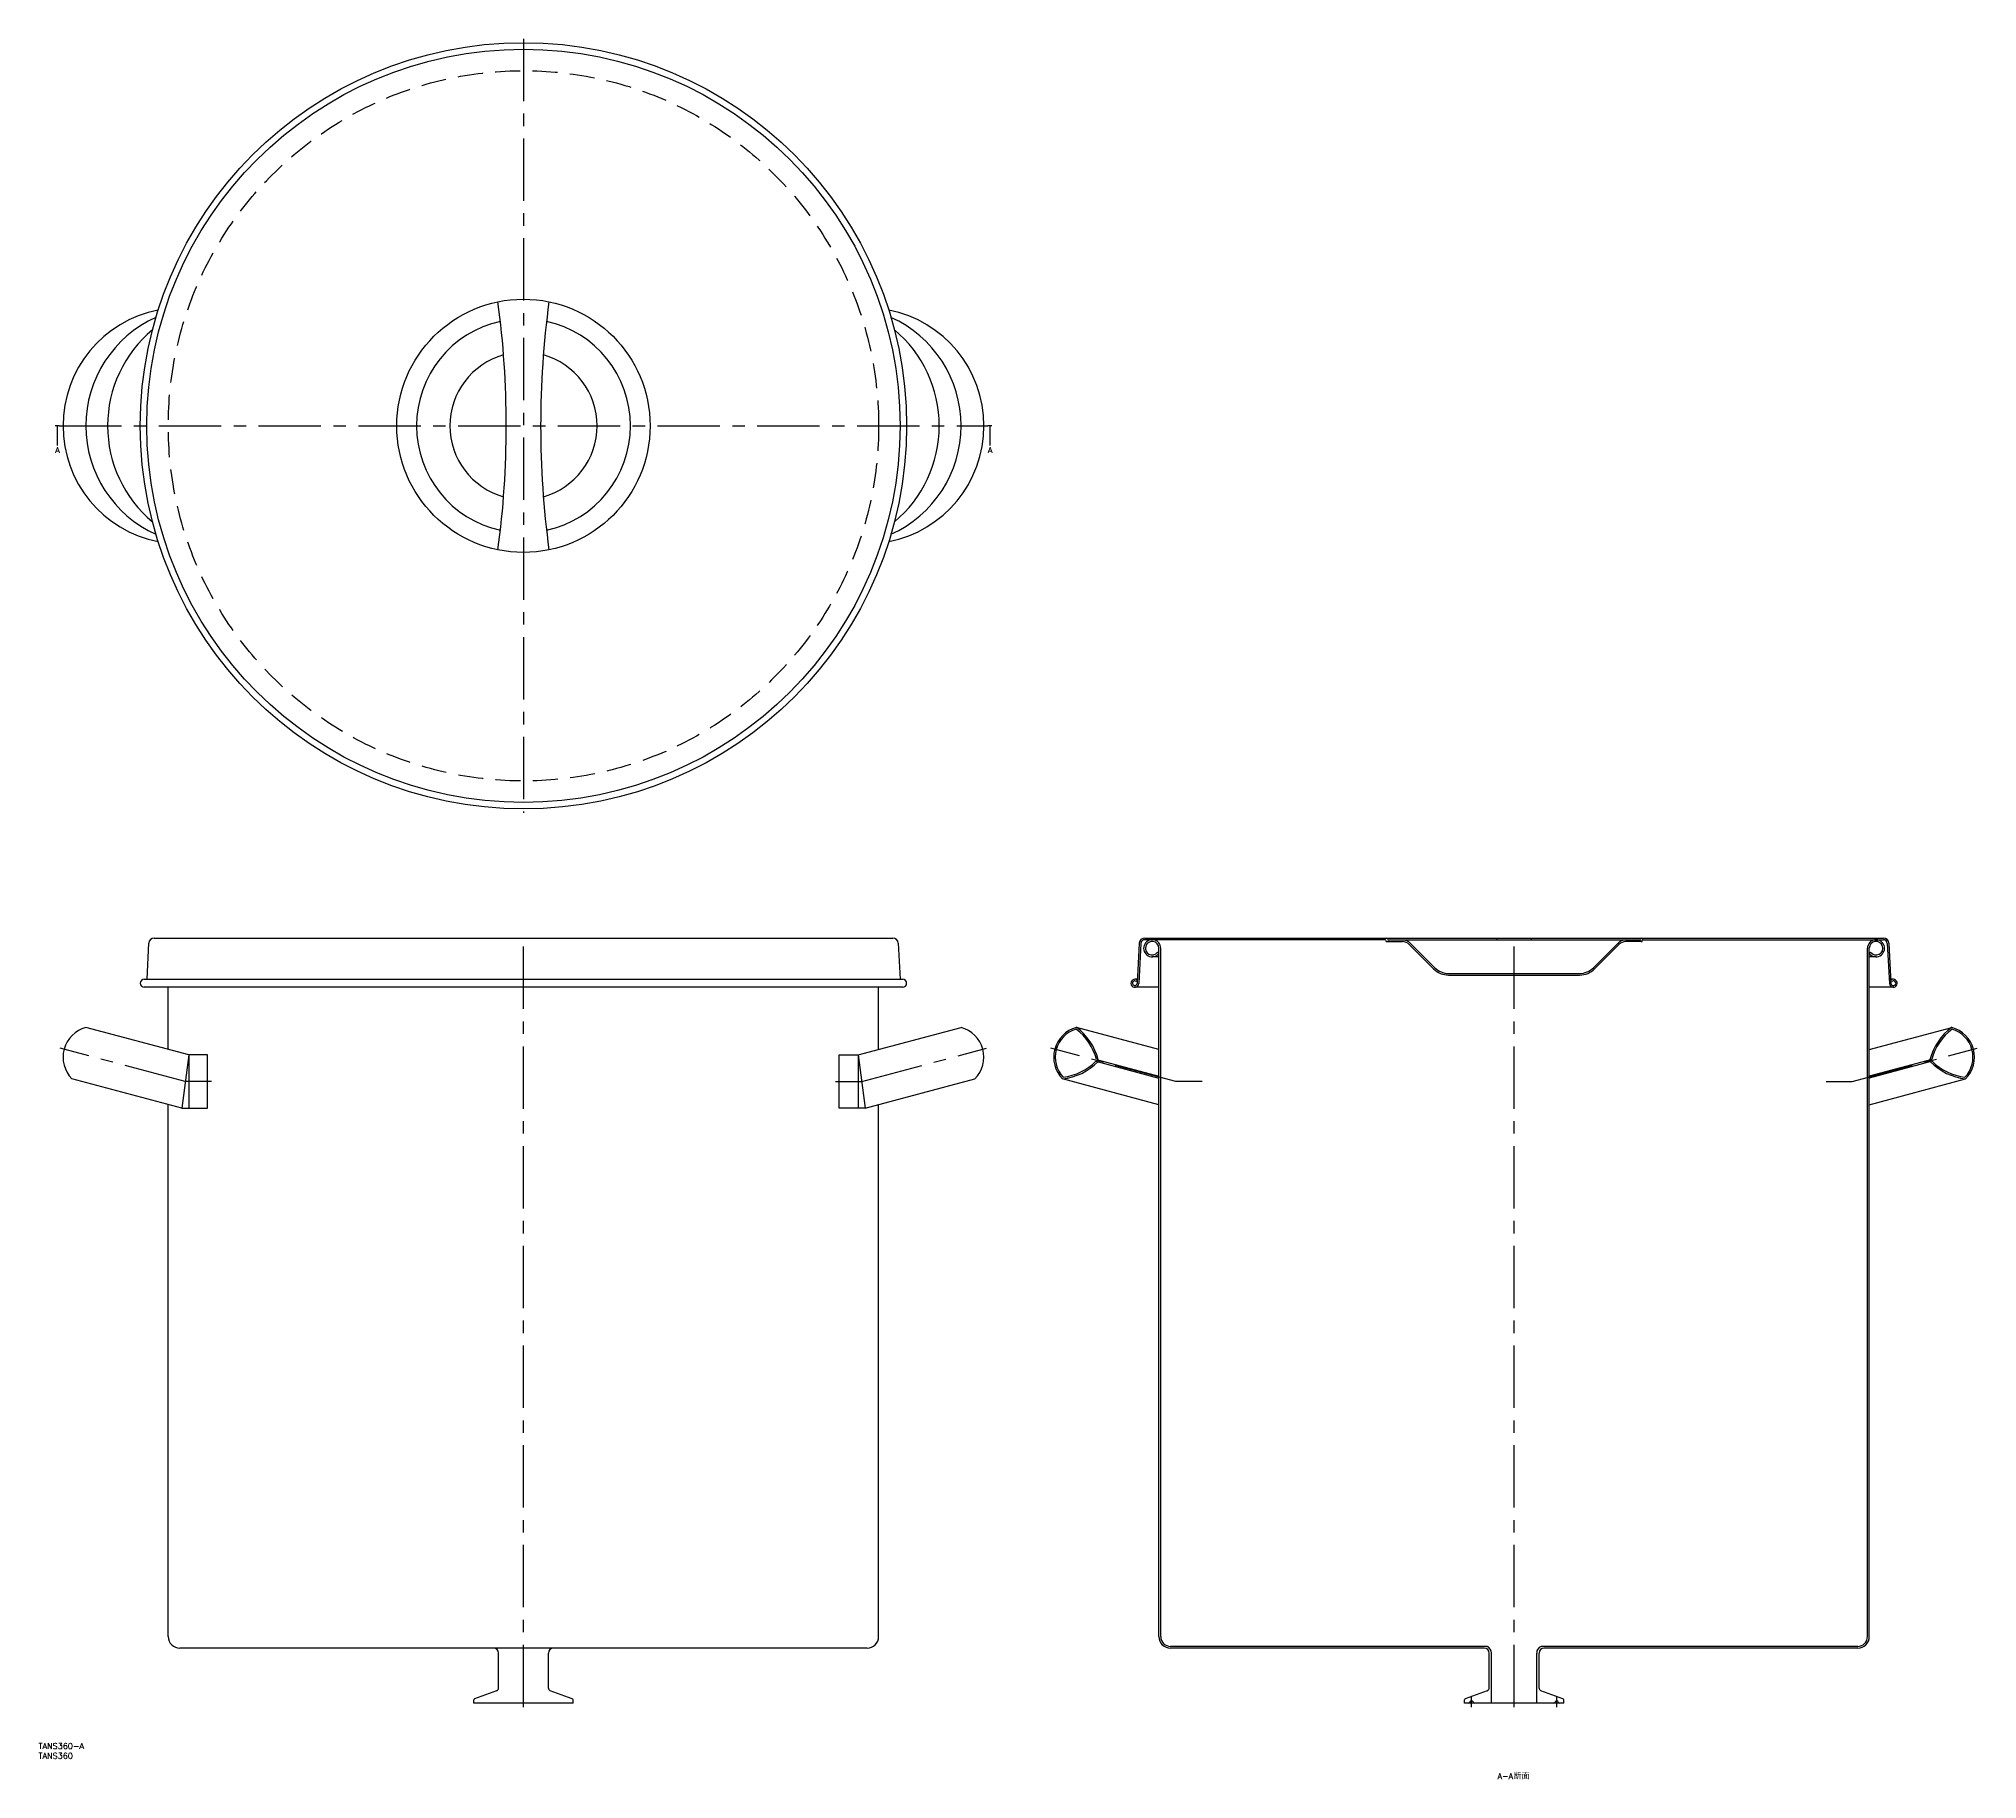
# Model space of a CAD drawing. Extents: x -247 to 740, y -689 to 197.
import ezdxf

# ---------------------------------------------------------------- set-up
doc = ezdxf.new("R2010")
doc.units = 0
doc.linetypes.add('CENTER', pattern=[50.8, 31.75, -6.35, 6.35, -6.35])
doc.linetypes.add('DASHED', pattern=[19.05, 12.7, -6.35])
doc.layers.get('0').update_dxf_attribs({"linetype": 'CONTINUOUS'})
doc.layers.add('CENTER', color=1, linetype='CONTINUOUS')
doc.styles.get("Standard").update_dxf_attribs({"font": 'txt.shx', "height": 3, "bigfont": 'bigfont.shx'})

msp = doc.modelspace()

# ---------------------------------------------------------------- linework, layer by layer
at = {"color": 7, "linetype": 'CONTINUOUS'}
for p, q in [((-190.9, -263.6), (-191.86, -281.95)), ((-188.1, -260.95), (188.1, -260.95)), ((190.9, -263.6), (191.86, -281.95)), ((313.67, -263.6), (312.6, -284.06)), ((314.47, -263.64), (313.39, -284.11)), ((316.46, -260.95), (692.67, -260.95)), ((438.77, -261.75), (316.46, -261.75)), ((323.67, -616.75), (323.67, -266.1)), ((324.57, -616.75), (324.57, -266.1)), ((439.77, -262.75), (447.66, -262.75)), ((568.57, -261.95), (440.57, -261.95)), ((451.2, -264.21), (463.57, -276.58)), ((451.77, -263.65), (464.14, -276.02)), ((495.82, -260.95), (495.82, -261.95)), ((513.32, -260.95), (513.32, -261.95)), ((557.37, -263.65), (545, -276.02)), ((557.93, -264.21), (545.56, -276.58)), ((569.37, -262.75), (561.47, -262.75)), ((570.37, -261.75), (692.67, -261.75)), ((684.57, -616.75), (684.57, -266.1)), ((685.47, -616.75), (685.47, -266.1)), ((694.67, -263.64), (695.74, -284.11)), ((695.47, -263.6), (696.54, -284.06)), ((323.67, -270.45), (320.22, -270.45)), ((323.67, -268.75), (322.95, -268.2)), ((685.47, -268.75), (686.18, -268.2)), ((688.92, -270.45), (685.47, -270.45)), ((-193.17, -281.95), (193.17, -281.95)), ((193.17, -285.95), (-193.17, -285.95)), ((-180.9, -317.67), (-180.9, -285.95)), ((180.9, -317.67), (180.9, -285.95)), ((312.71, -281.95), (311.4, -281.95)), ((323.67, -285.95), (311.4, -285.95)), ((312.17, -283.02), (312.68, -282.41)), ((471.21, -278.95), (537.92, -278.95)), ((471.21, -279.75), (537.92, -279.75)), ((697.73, -285.95), (685.47, -285.95)), ((697.73, -281.95), (696.43, -281.95)), ((696.96, -283.02), (696.45, -282.41)), ((-170.48, -320.46), (-222.91, -306.41)), ((170.48, -320.46), (222.91, -306.41)), ((323.67, -317.67), (281.66, -306.41)), ((685.47, -317.67), (727.48, -306.41)), ((-170.48, -320.46), (-174.06, -347.66)), ((-160.88, -320.46), (-170.48, -320.46)), ((-170.48, -320.46), (-170.48, -347.66)), ((-160.88, -347.66), (-160.88, -320.46)), ((160.88, -347.66), (160.88, -320.46)), ((160.88, -320.46), (170.48, -320.46)), ((170.48, -320.46), (170.48, -347.66)), ((170.48, -320.46), (174.06, -347.66)), ((291.61, -323.67), (323.67, -332.26)), ((291.87, -322.71), (323.67, -331.23)), ((717.27, -322.71), (685.47, -331.23)), ((717.53, -323.67), (685.47, -332.26)), ((-174.06, -347.66), (-229.95, -332.68)), ((174.06, -347.66), (229.95, -332.68)), ((323.67, -345.83), (274.62, -332.68)), ((685.47, -345.83), (734.52, -332.68)), ((-180.9, -616.75), (-180.9, -345.83)), ((-174.06, -347.66), (-160.88, -347.66)), ((174.06, -347.66), (160.88, -347.66)), ((180.9, -616.75), (180.9, -345.83)), ((490.83, -621.75), (329.57, -621.75)), ((679.57, -621.75), (518.31, -621.75)), ((175, -622.65), (-175, -622.65)), ((-12.7, -642.95), (-12.7, -625.15)), ((-12.7, -642.95), (-12.7, -625.15)), ((12.7, -642.95), (12.7, -625.15)), ((12.7, -642.95), (12.7, -625.15)), ((489.37, -622.65), (329.57, -622.65)), ((491.87, -642.95), (491.87, -625.15)), ((491.87, -642.95), (491.87, -625.15)), ((493.07, -650.65), (493.07, -625.15)), ((516.07, -650.65), (516.07, -625.15)), ((517.27, -642.95), (517.27, -625.15)), ((517.27, -642.95), (517.27, -625.15)), ((679.57, -622.65), (519.77, -622.65)), ((-25.25, -650.65), (-25.25, -648.96)), ((25.25, -650.65), (-25.25, -650.65)), ((-13.67, -644.34), (-24.86, -648.41)), ((24.86, -648.41), (13.67, -644.34)), ((25.25, -650.65), (25.25, -648.96)), ((479.32, -650.65), (479.32, -648.96)), ((529.82, -650.65), (479.32, -650.65)), ((490.9, -644.34), (479.7, -648.41)), ((482.05, -650.01), (481.94, -650.29)), ((483.68, -650.01), (483.8, -650.29)), ((529.43, -648.41), (518.23, -644.34)), ((525.46, -649.99), (525.34, -650.29)), ((527.07, -649.99), (527.2, -650.29)), ((529.82, -650.65), (529.82, -648.96))]:
    msp.add_line(p, q, dxfattribs=at)
at = {"color": 7}
for points in [[(-237.5, 0, 0), (-237.5, -9.99, 0)], [(237.5, 0, 0), (237.5, -9.99, 0)]]:
    msp.add_polyline3d(points, dxfattribs=at)
at = {"color": 7, "linetype": 'CONTINUOUS'}
for radius in [195.17, 191.86, 64.5]:
    msp.add_circle((0, 0), radius, dxfattribs=at)
at = {"color": 3, "linetype": 'DASHED'}
msp.add_circle((0, 0), 180.9, dxfattribs=at)
at = {"color": 7, "linetype": 'CONTINUOUS'}
for centre, radius, start, end in [((-480.43, 0), 471.68, 352.30279, 7.69721), ((480.43, 0), 471.68, 172.30279, 187.69721), ((-174.36, 0), 60.14, 101.19359, 258.80641), ((-162.33, 0), 60.58, 114.22218, 245.77782), ((0, 0), 54.5, 102.46294, 257.53706), ((0, 0), 54.5, 282.46294, 77.53706), ((174.36, 0), 60.14, 281.19359, 78.80641), ((162.33, 0), 60.58, 294.22218, 65.77782), ((-148.08, 0), 63.74, 129.87407, 230.12593), ((148.08, 0), 63.74, 309.87407, 50.12593), ((0, 0), 37.5, 105.6783, 254.3217), ((0, 0), 37.5, 285.6783, 74.3217), ((-188.1, -263.75), 2.8, 90, 177), ((188.1, -263.75), 2.8, 3, 90), ((316.46, -263.75), 2.8, 90, 177), ((316.46, -263.75), 2, 90, 177), ((320.22, -266.1), 4.35, 0, 322.47649), ((320.22, -266.1), 3.45, 0, 322.47649), ((438.77, -262.25), 0.5, 0, 90), ((439.77, -262.25), 0.5, 180, 270), ((439.57, -261.45), 0.5, 0, 90), ((440.57, -261.45), 0.5, 180, 270), ((447.66, -267.75), 5.8, 45, 90), ((447.66, -267.75), 5, 45, 90), ((561.47, -267.75), 5.8, 90, 135), ((561.47, -267.75), 5, 90, 135), ((568.57, -261.45), 0.5, 270, 0), ((569.57, -261.45), 0.5, 90, 180), ((569.37, -262.25), 0.5, 270, 0), ((570.37, -262.25), 0.5, 90, 180), ((688.92, -266.1), 4.35, 217.52351, 180), ((688.92, -266.1), 3.45, 217.52351, 180), ((692.67, -263.75), 2.8, 3, 90), ((692.67, -263.75), 2, 3, 90), ((471.21, -268.95), 10, 225, 270), ((537.92, -268.95), 10, 270, 315), ((-193.17, -283.95), 2, 90, 270), ((193.17, -283.95), 2, 270, 90), ((311.4, -283.95), 2, 50.16513, 355.20766), ((311.4, -283.95), 1.2, 50.18849, 355.21981), ((471.21, -268.95), 10.8, 225, 270), ((537.92, -268.95), 10.8, 270, 315), ((697.73, -283.95), 2, 184.79234, 129.83487), ((697.73, -283.95), 1.2, 184.78019, 129.81151), ((-218.74, -321.61), 15.76, 105.32892, 224.67108), ((218.74, -321.61), 15.76, 315.32892, 74.67108), ((285.82, -321.61), 15.76, 105.32892, 224.67108), ((285.82, -321.61), 14.96, 106.81781, 223.18219), ((263.96, -330.28), 28.92, 15.18321, 52.66662), ((263.96, -330.28), 29.72, 14.29007, 53.44633), ((745.17, -330.28), 29.72, 126.55367, 165.70993), ((745.17, -330.28), 28.92, 127.33338, 164.81679), ((723.31, -321.61), 15.76, 315.32892, 74.67108), ((723.31, -321.61), 14.96, 316.81781, 73.18219), ((271.23, -303.16), 29.72, 276.55367, 315.70993), ((271.23, -303.16), 28.92, 277.33338, 314.81679), ((737.91, -303.16), 29.72, 224.29007, 263.44633), ((737.91, -303.16), 28.92, 225.18321, 262.66662), ((-175, -616.75), 5.9, 180, 270), ((175, -616.75), 5.9, 270, 0), ((329.57, -616.75), 5.9, 180, 270), ((329.57, -616.75), 5, 180, 270), ((489.37, -625.15), 3.7, 0, 66.76854), ((519.77, -625.15), 3.7, 113.23146, 180), ((679.57, -616.75), 5, 270, 0), ((679.57, -616.75), 5.9, 270, 0), ((-15.2, -625.15), 2.5, 0, 90), ((15.2, -625.15), 2.5, 90, 180), ((489.37, -625.15), 2.5, 0, 90), ((519.77, -625.15), 2.5, 90, 180), ((-24.66, -648.96), 0.588, 110, 180), ((-14.17, -642.95), 1.47, 290, 0), ((14.17, -642.95), 1.47, 180, 250), ((24.66, -648.96), 0.588, 0, 70), ((479.91, -648.96), 0.588, 110, 180), ((481.39, -650.06), 0.588, 270, 337), ((482.87, -650.35), 0.882, 23, 157), ((484.34, -650.06), 0.588, 203, 270), ((490.4, -642.95), 1.47, 290, 0), ((518.74, -642.95), 1.47, 180, 250), ((524.79, -650.06), 0.588, 270, 337), ((526.27, -650.35), 0.882, 21.63699, 158.36301), ((527.74, -650.06), 0.588, 203, 270), ((529.23, -648.96), 0.588, 0, 70)]:
    msp.add_arc(centre, radius, start, end, dxfattribs=at)
at = {"layer": 'CENTER', "color": 1, "linetype": 'CENTER'}
for p, q in [((0, 197.17), (0, -197.17)), ((-236.5, 0), (-238.5, 0)), ((-236.5, 0), (236.5, 0)), ((238.5, 0), (236.5, 0)), ((0, -652.65), (0, -258.95)), ((504.57, -652.65), (504.57, -258.95)), ((-172.27, -334.06), (-235.89, -317.01)), ((172.27, -334.06), (235.89, -317.01)), ((332.3, -334.06), (268.67, -317.01)), ((676.83, -334.06), (740.46, -317.01)), ((-158.88, -334.06), (-172.27, -334.06)), ((158.88, -334.06), (172.27, -334.06)), ((345.69, -334.06), (332.3, -334.06)), ((663.45, -334.06), (676.83, -334.06)), ((482.87, -652.65), (482.87, -647.47)), ((526.27, -652.65), (526.27, -647.47))]:
    msp.add_line(p, q, dxfattribs=at)

# ---------------------------------------------------------------- texts
at = {"color": 137, "linetype": 'CONTINUOUS'}
for s, p in [('A', (-238.47, -13.83)), ('A', (236.53, -13.83)), ('A-A断面', (496.15, -689.39))]:
    msp.add_text(s, height=3, dxfattribs=at).set_placement(p)
at = {"color": 7, "linetype": 'CONTINUOUS'}
for s, p in [('TANS360-A', (-247, -674.02)), ('TANS360', (-247, -679.02))]:
    msp.add_text(s, height=3, dxfattribs=at).set_placement(p)

doc.saveas('drawing.dxf')
